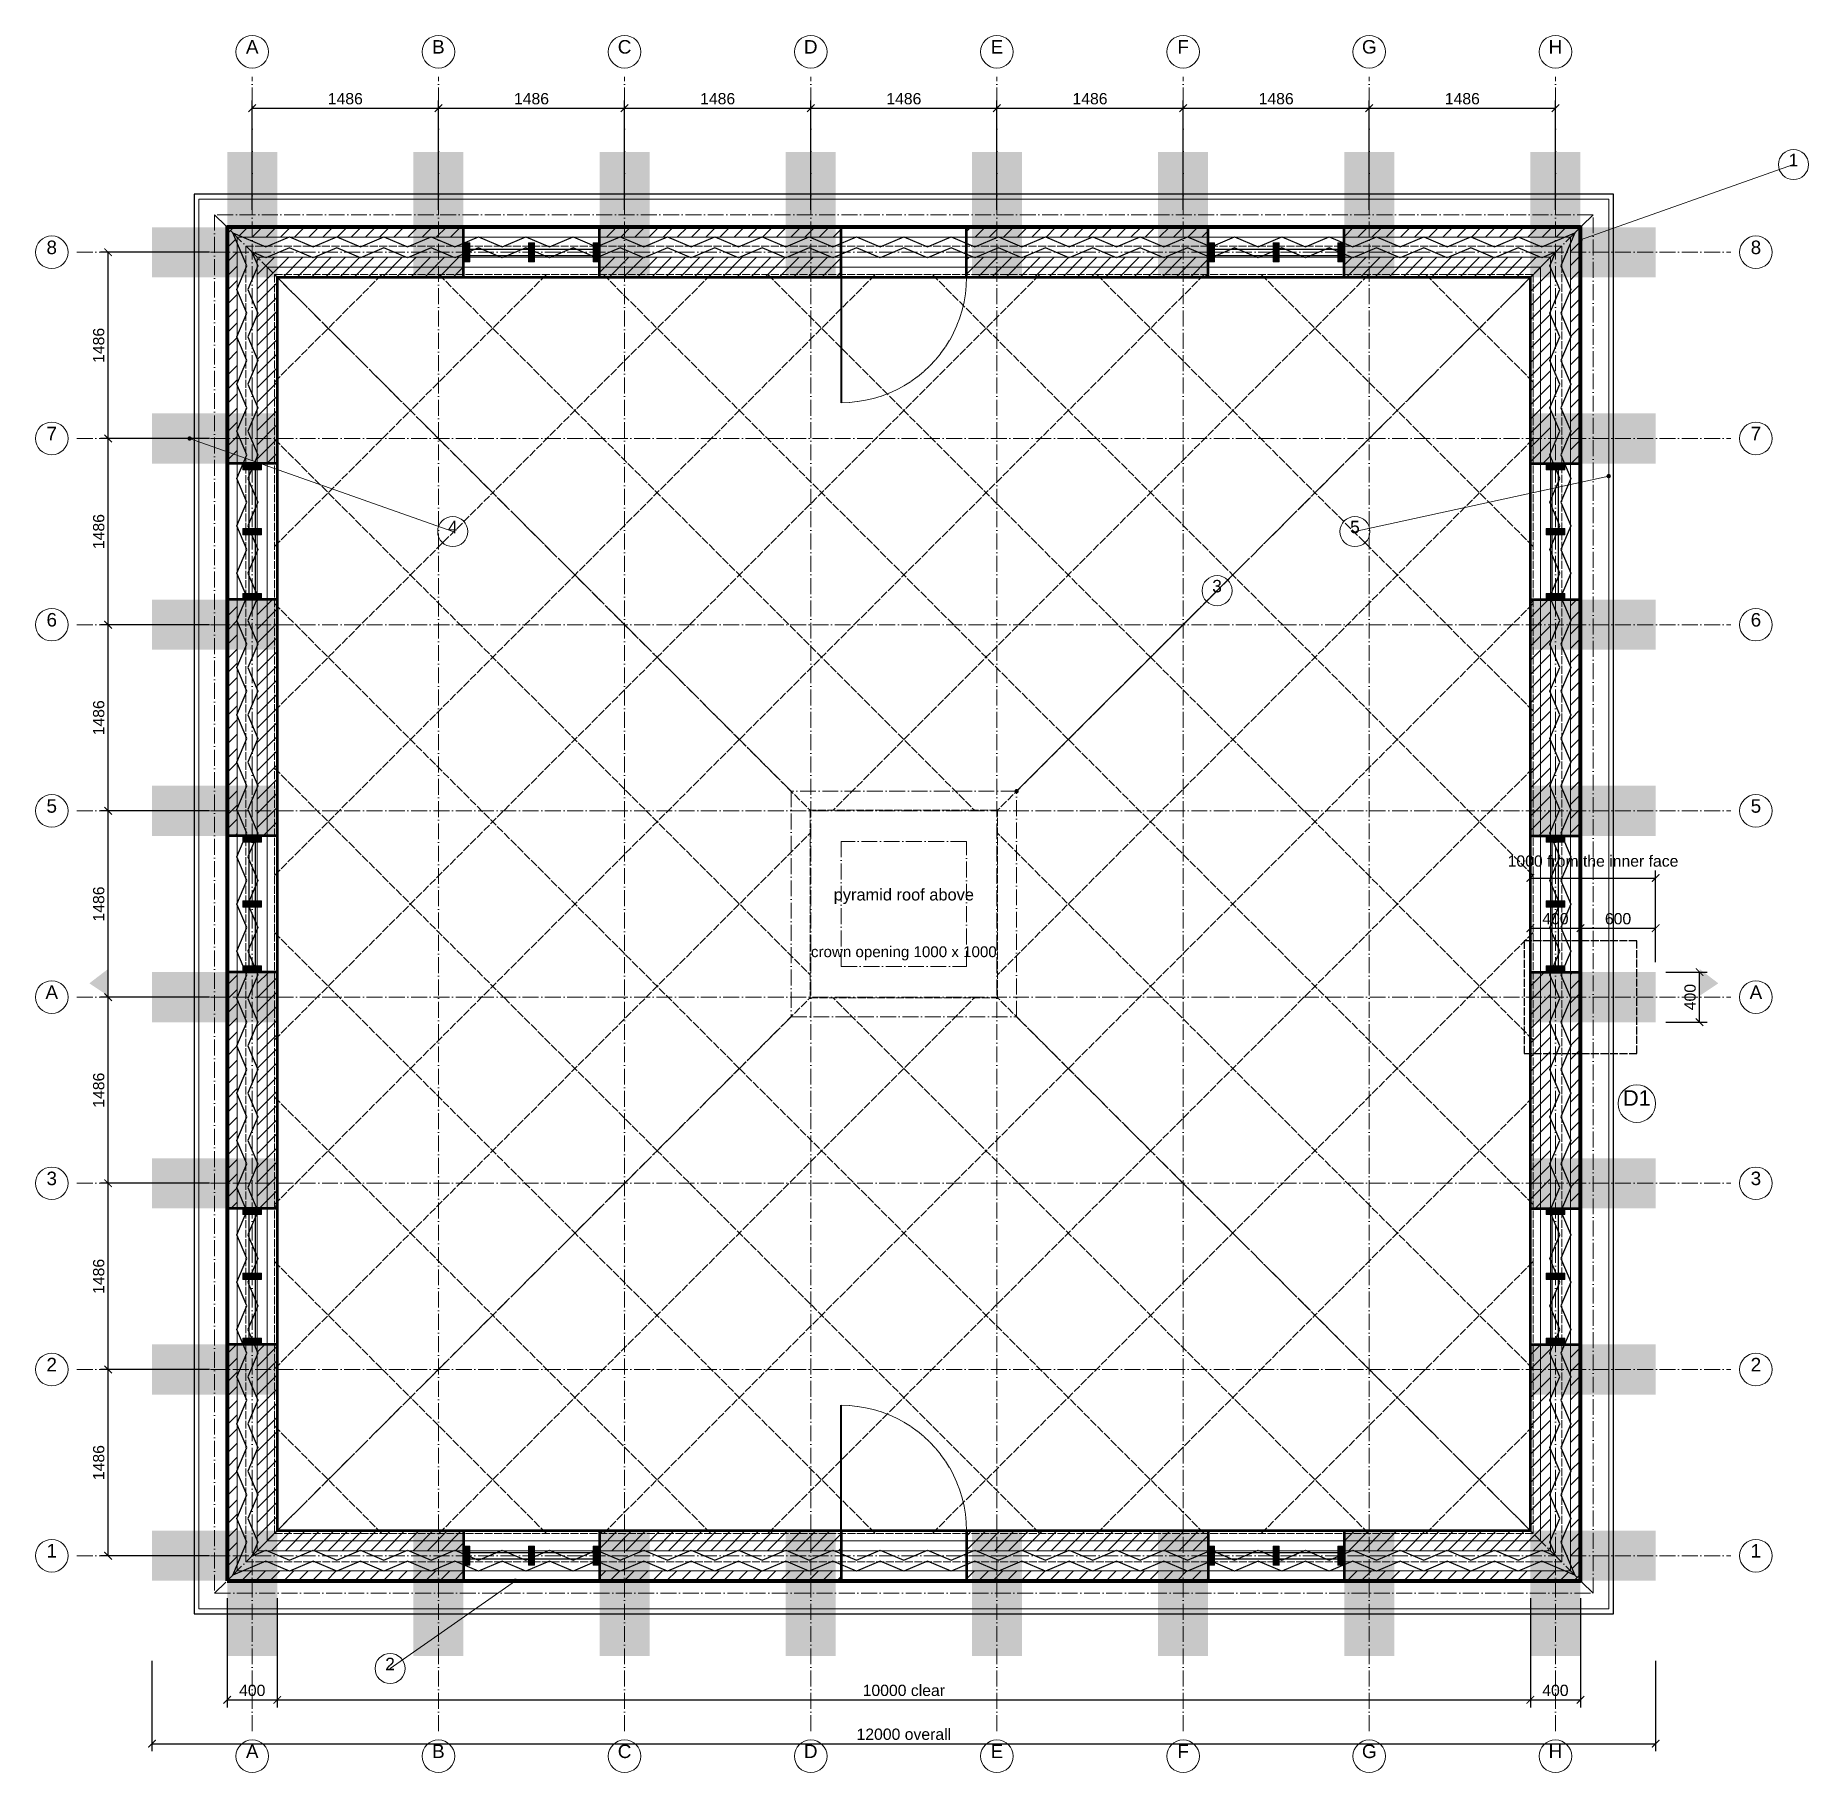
# Model space of a CAD drawing. Header units: millimetres. Extents: x -6930 to 7220, y -6930 to 6930.
import ezdxf
from ezdxf.enums import TextEntityAlignment as Align

# ---------------------------------------------------------------- set-up
doc = ezdxf.new("R2010")
doc.units = ezdxf.units.MM
doc.linetypes.add('DASHDOT', pattern=[3.556, 2.54, -0.508, 0, -0.508])
doc.linetypes.add('DASHED', pattern=[1.524, 1.27, -0.254])
for name, color, linetype, lineweight in [('ANNOTATION', 4, 'CONTINUOUS', 18), ('BACKGROUND', 9, 'CONTINUOUS', 13), ('BUTTRESS-SOLID', 7, 'CONTINUOUS', 25), ('DIMS', 3, 'CONTINUOUS', 18), ('HATCH-PRINTED', 7, 'CONTINUOUS', 9), ('HIDDEN-AXIS', 8, 'DASHED', 18), ('LINES', 7, 'CONTINUOUS', 25), ('OUTLINE-CUT', 7, 'CONTINUOUS', 50), ('OUTLINE-FINE', 7, 'CONTINUOUS', 25), ('PRINTED-BEAD', 7, 'CONTINUOUS', 25), ('TEXT', 7, 'CONTINUOUS', 18)]:
    doc.layers.add(name, color=color, linetype=linetype, lineweight=lineweight)
doc.styles.get("Standard").update_dxf_attribs({"font": 'arial.ttf'})
doc.dimstyles.new('PYR-1-50', dxfattribs={"dimscale": 50, "dimtxt": 1.8, "dimasz": 1.2, "dimexe": 1.2, "dimexo": 0.8, "dimgap": 0.6, "dimtad": 1, "dimdec": 0, "dimtxsty": 'Standard', "dimblk": 'ARCHTICK', "dimcen": 2.5, "dimclrd": 3, "dimclre": 3, "dimclrt": 7, "dimazin": 3, "dimtfac": 1, "dimtmove": 0, "dimatfit": 3})

msp = doc.modelspace()

# ---------------------------------------------------------------- texts
at = {"layer": 'ANNOTATION', "ltscale": 50}
for s, height, p in [('A', 107.6, (-5200, 6753.2)), ('B', 107.6, (-3714.3, 6753.2)), ('C', 107.6, (-2228.6, 6753.2)), ('D', 107.6, (-742.9, 6753.2)), ('E', 107.6, (742.9, 6753.2)), ('F', 107.6, (2228.6, 6753.2)), ('G', 107.6, (3714.3, 6753.2)), ('H', 107.6, (5200, 6753.2)), ('1', 99.4, (7100, 5856.8)), ('8', 107.6, (-6800, 5153.2)), ('8', 107.6, (6800, 5153.2)), ('7', 107.6, (-6800, 3667.5)), ('7', 107.6, (6800, 3667.5)), ('4', 99.4, (-3600, 2928.2)), ('5', 99.4, (3600, 2928.2)), ('3', 99.4, (2500, 2456.8)), ('6', 107.6, (-6800, 2181.8)), ('6', 107.6, (6800, 2181.8)), ('5', 107.6, (-6800, 696.1)), ('5', 107.6, (6800, 696.1)), ('A', 107.6, (-6800, -789.7)), ('A', 107.6, (6800, -789.7)), ('D1', 124.2, (5850, -1646.9)), ('3', 107.6, (-6800, -2275.4)), ('3', 107.6, (6800, -2275.4)), ('2', 107.6, (-6800, -3761.1)), ('2', 107.6, (6800, -3761.1)), ('1', 107.6, (-6800, -5246.8)), ('1', 107.6, (6800, -5246.8)), ('2', 99.4, (-4100, -6143.2)), ('A', 107.6, (-5200, -6846.8)), ('B', 107.6, (-3714.3, -6846.8)), ('C', 107.6, (-2228.6, -6846.8)), ('D', 107.6, (-742.9, -6846.8)), ('E', 107.6, (742.9, -6846.8)), ('F', 107.6, (2228.6, -6846.8)), ('G', 107.6, (3714.3, -6846.8)), ('H', 107.6, (5200, -6846.8))]:
    msp.add_text(s, height=height, dxfattribs=at).set_placement(p, align=Align.BOTTOM_CENTER)
at = {"layer": 'TEXT', "ltscale": 50}
for s, height, p in [('pyramid roof above', 93.6, (0, 0)), ('crown opening 1000 x 1000', 86.4, (0, -450))]:
    msp.add_text(s, height=height, dxfattribs=at).set_placement(p, align=Align.BOTTOM_CENTER)

# ---------------------------------------------------------------- blocks, each defined once
blk = doc.blocks.new('_ARCHTICK')
at = {"color": 0, "linetype": 'BYBLOCK', "const_width": 0.15}
blk.add_lwpolyline([(-0.5, -0.5), (0.5, 0.5)], dxfattribs=at)

# ---------------------------------------------------------------- dimensions: what is measured, and where the dimension line sits
at = {"layer": 'DIMS'}
for base, p1, p2 in [((-5200, 6350), (-5200, 5500), (-3714.3, 5500)), ((-3714.3, 6350), (-3714.3, 5500), (-2228.6, 5500)), ((-2228.6, 6350), (-2228.6, 5500), (-742.9, 5500)), ((-742.9, 6350), (-742.9, 5500), (742.9, 5500)), ((742.9, 6350), (742.9, 5500), (2228.6, 5500)), ((2228.6, 6350), (2228.6, 5500), (3714.3, 5500)), ((3714.3, 6350), (3714.3, 5500), (5200, 5500)), ((5000, -192.9), (5000, -502.9), (5400, -502.9)), ((5400, -192.9), (5400, -502.9), (6000, -502.9)), ((-5400, -6350), (-5400, -5500), (-5000, -5500)), ((5000, -6350), (5000, -5500), (5400, -5500))]:
    msp.add_linear_dim(base=base, p1=p1, p2=p2, dimstyle='PYR-1-50', dxfattribs=at).render()
for base, p1, p2 in [((-6350, 3714.3), (-5500, 3714.3), (-5500, 5200)), ((-6350, 2228.6), (-5500, 2228.6), (-5500, 3714.3)), ((-6350, 742.9), (-5500, 742.9), (-5500, 2228.6)), ((-6350, -742.9), (-5500, -742.9), (-5500, 742.9)), ((6350, -942.9), (6040, -942.9), (6040, -542.9)), ((-6350, -2228.6), (-5500, -2228.6), (-5500, -742.9)), ((-6350, -3714.3), (-5500, -3714.3), (-5500, -2228.6)), ((-6350, -5200), (-5500, -5200), (-5500, -3714.3))]:
    msp.add_linear_dim(base=base, p1=p1, p2=p2, angle=90, dimstyle='PYR-1-50', dxfattribs=at).render()
for base, p1, p2, text in [((5000, 207.1), (5000, -192.9), (6000, -192.9), '<> from the inner face'), ((-5000, -6350), (-5000, -5500), (5000, -5500), '<> clear'), ((-6000, -6700), (-6000, -6000), (6000, -6000), '<> overall')]:
    msp.add_linear_dim(base=base, p1=p1, p2=p2, text=text, dimstyle='PYR-1-50', dxfattribs=at).render()

# ---------------------------------------------------------------- hatches: boundary and pattern name
at = {"layer": 'ANNOTATION', "ltscale": 50}
h = msp.add_hatch(color=7, dxfattribs=at)
h.dxf.hatch_style = 1
edge = h.paths.add_edge_path()
edge.add_arc((5400, 5300), 17.5, 0, 360)
h = msp.add_hatch(color=7, dxfattribs=at)
h.dxf.hatch_style = 1
edge = h.paths.add_edge_path()
edge.add_arc((-5700, 3714.3), 17.5, 0, 360)
h = msp.add_hatch(color=7, dxfattribs=at)
h.dxf.hatch_style = 1
edge = h.paths.add_edge_path()
edge.add_arc((5625, 3414.3), 17.5, 0, 360)
h = msp.add_hatch(color=7, dxfattribs=at)
h.dxf.hatch_style = 1
edge = h.paths.add_edge_path()
edge.add_arc((900, 900), 17.5, 0, 360)
h = msp.add_hatch(color=7, dxfattribs=at)
h.dxf.hatch_style = 1
h.paths.add_polyline_path([(-6350, -732.9), (-6350, -517.9), (-6500, -632.9)])
h = msp.add_hatch(color=7, dxfattribs=at)
h.dxf.hatch_style = 1
h.paths.add_polyline_path([(6350, -732.9), (6350, -517.9), (6500, -632.9)])
h = msp.add_hatch(color=7, dxfattribs=at)
h.dxf.hatch_style = 1
edge = h.paths.add_edge_path()
edge.add_arc((-3100, -5400), 17.5, 0, 360)
at = {"layer": 'BUTTRESS-SOLID', "ltscale": 50}
h = msp.add_hatch(color=7, dxfattribs=at)
h.dxf.hatch_style = 1
h.paths.add_polyline_path([(-5400, 5000), (-5400, 6000), (-5000, 6000), (-5000, 5000)])
h = msp.add_hatch(color=7, dxfattribs=at)
h.dxf.hatch_style = 1
h.paths.add_polyline_path([(-3514.3, 6000), (-3514.3, 5405), (-3514.3, 5405), (-3514.3, 5000), (-3914.3, 5000), (-3914.3, 6000)])
h = msp.add_hatch(color=7, dxfattribs=at)
h.dxf.hatch_style = 1
h.paths.add_polyline_path([(-2028.6, 6000), (-2028.6, 5000), (-2428.6, 5000), (-2428.6, 5405), (-2428.6, 6000)])
h = msp.add_hatch(color=7, dxfattribs=at)
h.dxf.hatch_style = 1
h.paths.add_polyline_path([(-942.9, 5000), (-942.9, 6000), (-542.9, 6000), (-542.9, 5000)])
h = msp.add_hatch(color=7, dxfattribs=at)
h.dxf.hatch_style = 1
h.paths.add_polyline_path([(542.9, 5000), (542.9, 6000), (942.9, 6000), (942.9, 5000)])
h = msp.add_hatch(color=7, dxfattribs=at)
h.dxf.hatch_style = 1
h.paths.add_polyline_path([(2428.6, 5405), (2428.6, 5000), (2028.6, 5000), (2028.6, 6000), (2428.6, 6000)])
h = msp.add_hatch(color=7, dxfattribs=at)
h.dxf.hatch_style = 1
h.paths.add_polyline_path([(3914.3, 5000), (3514.3, 5000), (3514.3, 5405), (3514.3, 6000), (3914.3, 6000)])
h = msp.add_hatch(color=7, dxfattribs=at)
h.dxf.hatch_style = 1
h.paths.add_polyline_path([(5000, 5000), (5000, 6000), (5400, 6000), (5400, 5000)])
h = msp.add_hatch(color=7, dxfattribs=at)
h.dxf.hatch_style = 1
h.paths.add_polyline_path([(-6000, 5000), (-6000, 5400), (-5000, 5400), (-5000, 5000)])
h = msp.add_hatch(color=7, dxfattribs=at)
h.dxf.hatch_style = 1
h.paths.add_polyline_path([(5000, 5000), (5000, 5400), (6000, 5400), (6000, 5000)])
h = msp.add_hatch(color=7, dxfattribs=at)
h.dxf.hatch_style = 1
h.paths.add_polyline_path([(-3514.3, 5125), (-3514.3, 5275), (-3464.3, 5275), (-3464.3, 5125)])
h = msp.add_hatch(color=7, dxfattribs=at)
h.dxf.hatch_style = 1
h.paths.add_polyline_path([(-2996.4, 5125), (-2996.4, 5275), (-2946.4, 5275), (-2946.4, 5125)])
h = msp.add_hatch(color=7, dxfattribs=at)
h.dxf.hatch_style = 1
h.paths.add_polyline_path([(-2478.6, 5125), (-2478.6, 5275), (-2428.6, 5275), (-2428.6, 5125)])
h = msp.add_hatch(color=7, dxfattribs=at)
h.dxf.hatch_style = 1
h.paths.add_polyline_path([(2478.6, 5275), (2478.6, 5125), (2428.6, 5125), (2428.6, 5275)])
h = msp.add_hatch(color=7, dxfattribs=at)
h.dxf.hatch_style = 1
h.paths.add_polyline_path([(2996.4, 5275), (2996.4, 5125), (2946.4, 5125), (2946.4, 5275)])
h = msp.add_hatch(color=7, dxfattribs=at)
h.dxf.hatch_style = 1
h.paths.add_polyline_path([(3514.3, 5275), (3514.3, 5125), (3464.3, 5125), (3464.3, 5275)])
h = msp.add_hatch(color=7, dxfattribs=at)
h.dxf.hatch_style = 1
h.paths.add_polyline_path([(-5405, 3514.3), (-6000, 3514.3), (-6000, 3914.3), (-5000, 3914.3), (-5000, 3514.3)])
h = msp.add_hatch(color=7, dxfattribs=at)
h.dxf.hatch_style = 1
h.paths.add_polyline_path([(5405, 3514.3), (5000, 3514.3), (5000, 3914.3), (6000, 3914.3), (6000, 3514.3)])
h = msp.add_hatch(color=7, dxfattribs=at)
h.dxf.hatch_style = 1
h.paths.add_polyline_path([(-5125, 3464.3), (-5125, 3514.3), (-5275, 3514.3), (-5275, 3464.3)])
h = msp.add_hatch(color=7, dxfattribs=at)
h.dxf.hatch_style = 1
h.paths.add_polyline_path([(5275, 3464.3), (5125, 3464.3), (5125, 3514.3), (5275, 3514.3)])
h = msp.add_hatch(color=7, dxfattribs=at)
h.dxf.hatch_style = 1
h.paths.add_polyline_path([(-5125, 2946.4), (-5125, 2996.4), (-5275, 2996.4), (-5275, 2946.4)])
h = msp.add_hatch(color=7, dxfattribs=at)
h.dxf.hatch_style = 1
h.paths.add_polyline_path([(5275, 2946.4), (5125, 2946.4), (5125, 2996.4), (5275, 2996.4)])
h = msp.add_hatch(color=7, dxfattribs=at)
h.dxf.hatch_style = 1
h.paths.add_polyline_path([(-6000, 2028.6), (-6000, 2428.6), (-5405, 2428.6), (-5000, 2428.6), (-5000, 2028.6)])
h = msp.add_hatch(color=7, dxfattribs=at)
h.dxf.hatch_style = 1
h.paths.add_polyline_path([(-5125, 2428.6), (-5125, 2478.6), (-5275, 2478.6), (-5275, 2428.6)])
h = msp.add_hatch(color=7, dxfattribs=at)
h.dxf.hatch_style = 1
h.paths.add_polyline_path([(6000, 2028.6), (5000, 2028.6), (5000, 2428.6), (5405, 2428.6), (6000, 2428.6)])
h = msp.add_hatch(color=7, dxfattribs=at)
h.dxf.hatch_style = 1
h.paths.add_polyline_path([(5275, 2428.6), (5125, 2428.6), (5125, 2478.6), (5275, 2478.6)])
h = msp.add_hatch(color=7, dxfattribs=at)
h.dxf.hatch_style = 1
h.paths.add_polyline_path([(-5405, 542.9), (-6000, 542.9), (-6000, 942.9), (-5000, 942.9), (-5000, 542.9)])
h = msp.add_hatch(color=7, dxfattribs=at)
h.dxf.hatch_style = 1
h.paths.add_polyline_path([(6000, 542.9), (5405, 542.9), (5000, 542.9), (5000, 942.9), (6000, 942.9)])
h = msp.add_hatch(color=7, dxfattribs=at)
h.dxf.hatch_style = 1
h.paths.add_polyline_path([(-5275, 492.9), (-5275, 542.9), (-5125, 542.9), (-5125, 492.9)])
h = msp.add_hatch(color=7, dxfattribs=at)
h.dxf.hatch_style = 1
h.paths.add_polyline_path([(5125, 492.9), (5125, 542.9), (5275, 542.9), (5275, 492.9)])
h = msp.add_hatch(color=7, dxfattribs=at)
h.dxf.hatch_style = 1
h.paths.add_polyline_path([(-5275, -25), (-5275, 25), (-5125, 25), (-5125, -25)])
h = msp.add_hatch(color=7, dxfattribs=at)
h.dxf.hatch_style = 1
h.paths.add_polyline_path([(5125, -25), (5125, 25), (5275, 25), (5275, -25)])
h = msp.add_hatch(color=7, dxfattribs=at)
h.dxf.hatch_style = 1
h.paths.add_polyline_path([(-6000, -942.9), (-6000, -542.9), (-5405, -542.9), (-5000, -542.9), (-5000, -942.9)])
h = msp.add_hatch(color=7, dxfattribs=at)
h.dxf.hatch_style = 1
h.paths.add_polyline_path([(-5275, -542.9), (-5275, -492.9), (-5125, -492.9), (-5125, -542.9)])
h = msp.add_hatch(color=7, dxfattribs=at)
h.dxf.hatch_style = 1
h.paths.add_polyline_path([(6000, -942.9), (5000, -942.9), (5000, -542.9), (5405, -542.9), (6000, -542.9)])
h = msp.add_hatch(color=7, dxfattribs=at)
h.dxf.hatch_style = 1
h.paths.add_polyline_path([(5125, -542.9), (5125, -492.9), (5275, -492.9), (5275, -542.9)])
h = msp.add_hatch(color=7, dxfattribs=at)
h.dxf.hatch_style = 1
h.paths.add_polyline_path([(-5405, -2428.6), (-6000, -2428.6), (-6000, -2028.6), (-5000, -2028.6), (-5000, -2428.6)])
h = msp.add_hatch(color=7, dxfattribs=at)
h.dxf.hatch_style = 1
h.paths.add_polyline_path([(6000, -2428.6), (5405, -2428.6), (5000, -2428.6), (5000, -2028.6), (6000, -2028.6)])
h = msp.add_hatch(color=7, dxfattribs=at)
h.dxf.hatch_style = 1
h.paths.add_polyline_path([(-5275, -2428.6), (-5125, -2428.6), (-5125, -2478.6), (-5275, -2478.6)])
h = msp.add_hatch(color=7, dxfattribs=at)
h.dxf.hatch_style = 1
h.paths.add_polyline_path([(5125, -2428.6), (5275, -2428.6), (5275, -2478.6), (5125, -2478.6)])
h = msp.add_hatch(color=7, dxfattribs=at)
h.dxf.hatch_style = 1
h.paths.add_polyline_path([(-5275, -2946.4), (-5125, -2946.4), (-5125, -2996.4), (-5275, -2996.4)])
h = msp.add_hatch(color=7, dxfattribs=at)
h.dxf.hatch_style = 1
h.paths.add_polyline_path([(5125, -2946.4), (5275, -2946.4), (5275, -2996.4), (5125, -2996.4)])
h = msp.add_hatch(color=7, dxfattribs=at)
h.dxf.hatch_style = 1
h.paths.add_polyline_path([(-5000, -3514.3), (-5000, -3914.3), (-6000, -3914.3), (-6000, -3514.3), (-5405, -3514.3), (-5405, -3514.3)])
h = msp.add_hatch(color=7, dxfattribs=at)
h.dxf.hatch_style = 1
h.paths.add_polyline_path([(-5275, -3464.3), (-5125, -3464.3), (-5125, -3514.3), (-5275, -3514.3)])
h = msp.add_hatch(color=7, dxfattribs=at)
h.dxf.hatch_style = 1
h.paths.add_polyline_path([(6000, -3514.3), (6000, -3914.3), (5000, -3914.3), (5000, -3514.3), (5405, -3514.3), (5405, -3514.3)])
h = msp.add_hatch(color=7, dxfattribs=at)
h.dxf.hatch_style = 1
h.paths.add_polyline_path([(5125, -3464.3), (5275, -3464.3), (5275, -3514.3), (5125, -3514.3)])
h = msp.add_hatch(color=7, dxfattribs=at)
h.dxf.hatch_style = 1
h.paths.add_polyline_path([(-6000, -5400), (-6000, -5000), (-5000, -5000), (-5000, -5400)])
h = msp.add_hatch(color=7, dxfattribs=at)
h.dxf.hatch_style = 1
h.paths.add_polyline_path([(-5400, -6000), (-5400, -5000), (-5000, -5000), (-5000, -6000)])
h = msp.add_hatch(color=7, dxfattribs=at)
h.dxf.hatch_style = 1
h.paths.add_polyline_path([(-3514.3, -5405), (-3514.3, -6000), (-3914.3, -6000), (-3914.3, -5000), (-3514.3, -5000), (-3514.3, -5405)])
h = msp.add_hatch(color=7, dxfattribs=at)
h.dxf.hatch_style = 1
h.paths.add_polyline_path([(-2028.6, -6000), (-2428.6, -6000), (-2428.6, -5405), (-2428.6, -5000), (-2028.6, -5000)])
h = msp.add_hatch(color=7, dxfattribs=at)
h.dxf.hatch_style = 1
h.paths.add_polyline_path([(-942.9, -6000), (-942.9, -5000), (-542.9, -5000), (-542.9, -6000)])
h = msp.add_hatch(color=7, dxfattribs=at)
h.dxf.hatch_style = 1
h.paths.add_polyline_path([(542.9, -6000), (542.9, -5000), (942.9, -5000), (942.9, -6000)])
h = msp.add_hatch(color=7, dxfattribs=at)
h.dxf.hatch_style = 1
h.paths.add_polyline_path([(2428.6, -5000), (2428.6, -5405), (2428.6, -6000), (2028.6, -6000), (2028.6, -5000)])
h = msp.add_hatch(color=7, dxfattribs=at)
h.dxf.hatch_style = 1
h.paths.add_polyline_path([(3914.3, -5000), (3914.3, -6000), (3514.3, -6000), (3514.3, -5405), (3514.3, -5000)])
h = msp.add_hatch(color=7, dxfattribs=at)
h.dxf.hatch_style = 1
h.paths.add_polyline_path([(5000, -5400), (5000, -5000), (6000, -5000), (6000, -5400)])
h = msp.add_hatch(color=7, dxfattribs=at)
h.dxf.hatch_style = 1
h.paths.add_polyline_path([(5000, -6000), (5000, -5000), (5400, -5000), (5400, -6000)])
h = msp.add_hatch(color=7, dxfattribs=at)
h.dxf.hatch_style = 1
h.paths.add_polyline_path([(-3514.3, -5275), (-3514.3, -5125), (-3464.3, -5125), (-3464.3, -5275)])
h = msp.add_hatch(color=7, dxfattribs=at)
h.dxf.hatch_style = 1
h.paths.add_polyline_path([(-2996.4, -5275), (-2996.4, -5125), (-2946.4, -5125), (-2946.4, -5275)])
h = msp.add_hatch(color=7, dxfattribs=at)
h.dxf.hatch_style = 1
h.paths.add_polyline_path([(-2478.6, -5275), (-2478.6, -5125), (-2428.6, -5125), (-2428.6, -5275)])
h = msp.add_hatch(color=7, dxfattribs=at)
h.dxf.hatch_style = 1
h.paths.add_polyline_path([(2478.6, -5125), (2478.6, -5275), (2428.6, -5275), (2428.6, -5125)])
h = msp.add_hatch(color=7, dxfattribs=at)
h.dxf.hatch_style = 1
h.paths.add_polyline_path([(2996.4, -5125), (2996.4, -5275), (2946.4, -5275), (2946.4, -5125)])
h = msp.add_hatch(color=7, dxfattribs=at)
h.dxf.hatch_style = 1
h.paths.add_polyline_path([(3514.3, -5125), (3514.3, -5275), (3464.3, -5275), (3464.3, -5125)])
at = {"layer": 'HATCH-PRINTED', "ltscale": 50}
h = msp.add_hatch(dxfattribs=at)
h.set_pattern_fill('ANSI31', scale=25.197)
h.paths.add_polyline_path([(-4533.8, 5320), (-4894.7, 5320), (-4902.9, 5323.5), (-4911, 5320), (-5271.9, 5320), (-5355.5, 5355.5), (-5320, 5271.9), (-5320, 4911), (-5323.5, 4902.9), (-5320, 4894.7), (-5320, 4533.8), (-5323.5, 4525.7), (-5320, 4517.6), (-5320, 4156.7), (-5323.5, 4148.6), (-5320, 4140.4), (-5320, 3779.6), (-5323.5, 3771.4), (-5320, 3763.3), (-5320, 3514.3), (-5400, 3514.3), (-5400, 5400), (-3514.3, 5400), (-3514.3, 5320), (-3763.3, 5320), (-3771.4, 5323.5), (-3779.6, 5320), (-4140.4, 5320), (-4148.6, 5323.5), (-4156.7, 5320), (-4517.6, 5320), (-4525.7, 5323.5)])
h = msp.add_hatch(dxfattribs=at)
h.set_pattern_fill('ANSI31', scale=25.197)
h.paths.add_polyline_path([(-1508.6, 5323.5), (-1516.7, 5320), (-1877.6, 5320), (-1885.7, 5323.5), (-1893.8, 5320), (-2254.7, 5320), (-2262.9, 5323.5), (-2271, 5320), (-2428.6, 5320), (-2428.6, 5400), (-500, 5400), (-500, 5320), (-746.2, 5320), (-754.3, 5323.5), (-762.4, 5320), (-1123.3, 5320), (-1131.4, 5323.5), (-1139.6, 5320), (-1500.4, 5320)])
h = msp.add_hatch(dxfattribs=at)
h.set_pattern_fill('ANSI31', scale=25.197)
h.paths.add_polyline_path([(1516.7, 5320), (1508.6, 5323.5), (1500.4, 5320), (1139.6, 5320), (1131.4, 5323.5), (1123.3, 5320), (762.4, 5320), (754.3, 5323.5), (746.2, 5320), (500, 5320), (500, 5400), (2428.6, 5400), (2428.6, 5320), (2271, 5320), (2262.9, 5323.5), (2254.7, 5320), (1893.8, 5320), (1885.7, 5323.5), (1877.6, 5320)])
h = msp.add_hatch(dxfattribs=at)
h.set_pattern_fill('ANSI31', scale=25.197)
h.paths.add_polyline_path([(5320, 4140.4), (5323.5, 4148.6), (5320, 4156.7), (5320, 4517.6), (5323.5, 4525.7), (5320, 4533.8), (5320, 4894.7), (5323.5, 4902.9), (5320, 4911), (5320, 5271.9), (5355.5, 5355.5), (5271.9, 5320), (4911, 5320), (4902.9, 5323.5), (4894.7, 5320), (4533.8, 5320), (4525.7, 5323.5), (4517.6, 5320), (4156.7, 5320), (4148.6, 5323.5), (4140.4, 5320), (3779.6, 5320), (3771.4, 5323.5), (3763.3, 5320), (3514.3, 5320), (3514.3, 5400), (5400, 5400), (5400, 3514.3), (5320, 3514.3), (5320, 3763.3), (5323.5, 3771.4), (5320, 3779.6)])
h = msp.add_hatch(dxfattribs=at)
h.set_pattern_fill('ANSI31', scale=25.197)
h.paths.add_polyline_path([(-5160, 3574.7), (-5156.5, 3582.9), (-5160, 3591), (-5160, 3951.9), (-5156.5, 3960), (-5160, 3968.1), (-5160, 4329), (-5156.5, 4337.1), (-5160, 4345.3), (-5160, 4706.2), (-5156.5, 4714.3), (-5160, 4722.4), (-5160, 5083.3), (-5156.5, 5091.4), (-5160, 5099.6), (-5160, 5160), (-5099.6, 5160), (-5091.4, 5156.5), (-5083.3, 5160), (-4722.4, 5160), (-4714.3, 5156.5), (-4706.2, 5160), (-4345.3, 5160), (-4337.1, 5156.5), (-4329, 5160), (-3968.1, 5160), (-3960, 5156.5), (-3951.9, 5160), (-3591, 5160), (-3582.9, 5156.5), (-3574.7, 5160), (-3514.3, 5160), (-3514.3, 5000), (-5000, 5000), (-5000, 3514.3), (-5160, 3514.3)])
h = msp.add_hatch(dxfattribs=at)
h.set_pattern_fill('ANSI31', scale=25.197)
h.paths.add_polyline_path([(-1689, 5160), (-1328.1, 5160), (-1320, 5156.5), (-1311.9, 5160), (-951, 5160), (-942.9, 5156.5), (-934.7, 5160), (-573.8, 5160), (-565.7, 5156.5), (-557.6, 5160), (-500, 5160), (-500, 5000), (-2428.6, 5000), (-2428.6, 5160), (-2082.4, 5160), (-2074.3, 5156.5), (-2066.2, 5160), (-1705.3, 5160), (-1697.1, 5156.5)])
h = msp.add_hatch(dxfattribs=at)
h.set_pattern_fill('ANSI31', scale=25.197)
h.paths.add_polyline_path([(942.9, 5156.5), (951, 5160), (1311.9, 5160), (1320, 5156.5), (1328.1, 5160), (1689, 5160), (1697.1, 5156.5), (1705.3, 5160), (2066.2, 5160), (2074.3, 5156.5), (2082.4, 5160), (2428.6, 5160), (2428.6, 5000), (500, 5000), (500, 5160), (557.6, 5160), (565.7, 5156.5), (573.8, 5160), (934.7, 5160)])
h = msp.add_hatch(dxfattribs=at)
h.set_pattern_fill('ANSI31', scale=25.197)
h.paths.add_polyline_path([(5160, 3591), (5156.5, 3582.9), (5160, 3574.7), (5160, 3514.3), (5000, 3514.3), (5000, 5000), (3514.3, 5000), (3514.3, 5160), (3574.7, 5160), (3582.9, 5156.5), (3591, 5160), (3951.9, 5160), (3960, 5156.5), (3968.1, 5160), (4329, 5160), (4337.1, 5156.5), (4345.3, 5160), (4706.2, 5160), (4714.3, 5156.5), (4722.4, 5160), (5083.3, 5160), (5091.4, 5156.5), (5099.6, 5160), (5160, 5160), (5160, 5099.6), (5156.5, 5091.4), (5160, 5083.3), (5160, 4722.4), (5156.5, 4714.3), (5160, 4706.2), (5160, 4345.3), (5156.5, 4337.1), (5160, 4329), (5160, 3968.1), (5156.5, 3960), (5160, 3951.9)])
h = msp.add_hatch(dxfattribs=at)
h.set_pattern_fill('ANSI31', scale=25.197)
h.paths.add_polyline_path([(-5320, 2271), (-5323.5, 2262.9), (-5320, 2254.7), (-5320, 1893.8), (-5323.5, 1885.7), (-5320, 1877.6), (-5320, 1516.7), (-5323.5, 1508.6), (-5320, 1500.4), (-5320, 1139.6), (-5323.5, 1131.4), (-5320, 1123.3), (-5320, 762.4), (-5323.5, 754.3), (-5320, 746.2), (-5320, 542.9), (-5400, 542.9), (-5400, 2428.6), (-5320, 2428.6)])
h = msp.add_hatch(dxfattribs=at)
h.set_pattern_fill('ANSI31', scale=25.197)
h.paths.add_polyline_path([(-5156.5, 565.7), (-5160, 573.8), (-5160, 934.7), (-5156.5, 942.9), (-5160, 951), (-5160, 1311.9), (-5156.5, 1320), (-5160, 1328.1), (-5160, 1689), (-5156.5, 1697.1), (-5160, 1705.3), (-5160, 2066.2), (-5156.5, 2074.3), (-5160, 2082.4), (-5160, 2428.6), (-5000, 2428.6), (-5000, 542.9), (-5160, 542.9), (-5160, 557.6)])
h = msp.add_hatch(dxfattribs=at)
h.set_pattern_fill('ANSI31', scale=25.197)
h.paths.add_polyline_path([(5160, 1705.3), (5156.5, 1697.1), (5160, 1689), (5160, 1328.1), (5156.5, 1320), (5160, 1311.9), (5160, 951), (5156.5, 942.9), (5160, 934.7), (5160, 573.8), (5156.5, 565.7), (5160, 557.6), (5160, 542.9), (5000, 542.9), (5000, 2428.6), (5160, 2428.6), (5160, 2082.4), (5156.5, 2074.3), (5160, 2066.2)])
h = msp.add_hatch(dxfattribs=at)
h.set_pattern_fill('ANSI31', scale=25.197)
h.paths.add_polyline_path([(5323.5, 1131.4), (5320, 1139.6), (5320, 1500.4), (5323.5, 1508.6), (5320, 1516.7), (5320, 1877.6), (5323.5, 1885.7), (5320, 1893.8), (5320, 2254.7), (5323.5, 2262.9), (5320, 2271), (5320, 2428.6), (5400, 2428.6), (5400, 542.9), (5320, 542.9), (5320, 746.2), (5323.5, 754.3), (5320, 762.4), (5320, 1123.3)])
h = msp.add_hatch(dxfattribs=at)
h.set_pattern_fill('ANSI31', scale=25.197)
h.paths.add_polyline_path([(-5323.5, -754.3), (-5320, -762.4), (-5320, -1123.3), (-5323.5, -1131.4), (-5320, -1139.6), (-5320, -1500.4), (-5323.5, -1508.6), (-5320, -1516.7), (-5320, -1877.6), (-5323.5, -1885.7), (-5320, -1893.8), (-5320, -2254.7), (-5323.5, -2262.9), (-5320, -2271), (-5320, -2428.6), (-5400, -2428.6), (-5400, -542.9), (-5320, -542.9), (-5320, -746.2)])
h = msp.add_hatch(dxfattribs=at)
h.set_pattern_fill('ANSI31', scale=25.197)
h.paths.add_polyline_path([(-5160, -2066.2), (-5160, -1705.3), (-5156.5, -1697.1), (-5160, -1689), (-5160, -1328.1), (-5156.5, -1320), (-5160, -1311.9), (-5160, -951), (-5156.5, -942.9), (-5160, -934.7), (-5160, -573.8), (-5156.5, -565.7), (-5160, -557.6), (-5160, -542.9), (-5000, -542.9), (-5000, -2428.6), (-5160, -2428.6), (-5160, -2082.4), (-5156.5, -2074.3)])
h = msp.add_hatch(dxfattribs=at)
h.set_pattern_fill('ANSI31', scale=25.197)
h.paths.add_polyline_path([(5156.5, -942.9), (5160, -951), (5160, -1311.9), (5156.5, -1320), (5160, -1328.1), (5160, -1689), (5156.5, -1697.1), (5160, -1705.3), (5160, -2066.2), (5156.5, -2074.3), (5160, -2082.4), (5160, -2428.6), (5000, -2428.6), (5000, -542.9), (5160, -542.9), (5160, -557.6), (5156.5, -565.7), (5160, -573.8), (5160, -934.7)])
h = msp.add_hatch(dxfattribs=at)
h.set_pattern_fill('ANSI31', scale=25.197)
h.paths.add_polyline_path([(5320, -1877.6), (5320, -1516.7), (5323.5, -1508.6), (5320, -1500.4), (5320, -1139.6), (5323.5, -1131.4), (5320, -1123.3), (5320, -762.4), (5323.5, -754.3), (5320, -746.2), (5320, -542.9), (5400, -542.9), (5400, -2428.6), (5320, -2428.6), (5320, -2271), (5323.5, -2262.9), (5320, -2254.7), (5320, -1893.8), (5323.5, -1885.7)])
h = msp.add_hatch(dxfattribs=at)
h.set_pattern_fill('ANSI31', scale=25.197)
h.paths.add_polyline_path([(-5320, -3779.6), (-5320, -4140.4), (-5323.5, -4148.6), (-5320, -4156.7), (-5320, -4517.6), (-5323.5, -4525.7), (-5320, -4533.8), (-5320, -4894.7), (-5323.5, -4902.9), (-5320, -4911), (-5320, -5271.9), (-5355.5, -5355.5), (-5271.9, -5320), (-4911, -5320), (-4902.9, -5323.5), (-4894.7, -5320), (-4533.8, -5320), (-4525.7, -5323.5), (-4517.6, -5320), (-4156.7, -5320), (-4148.6, -5323.5), (-4140.4, -5320), (-3779.6, -5320), (-3771.4, -5323.5), (-3763.3, -5320), (-3514.3, -5320), (-3514.3, -5400), (-5400, -5400), (-5400, -3514.3), (-5320, -3514.3), (-5320, -3763.3), (-5323.5, -3771.4)])
h = msp.add_hatch(dxfattribs=at)
h.set_pattern_fill('ANSI31', scale=25.197)
h.paths.add_polyline_path([(-3960, -5156.5), (-3968.1, -5160), (-4329, -5160), (-4337.1, -5156.5), (-4345.3, -5160), (-4706.2, -5160), (-4714.3, -5156.5), (-4722.4, -5160), (-5083.3, -5160), (-5091.4, -5156.5), (-5099.6, -5160), (-5160, -5160), (-5160, -5099.6), (-5156.5, -5091.4), (-5160, -5083.3), (-5160, -4722.4), (-5156.5, -4714.3), (-5160, -4706.2), (-5160, -4345.3), (-5156.5, -4337.1), (-5160, -4329), (-5160, -3968.1), (-5156.5, -3960), (-5160, -3951.9), (-5160, -3591), (-5156.5, -3582.9), (-5160, -3574.7), (-5160, -3514.3), (-5000, -3514.3), (-5000, -5000), (-3514.3, -5000), (-3514.3, -5160), (-3574.7, -5160), (-3582.9, -5156.5), (-3591, -5160), (-3951.9, -5160)])
h = msp.add_hatch(dxfattribs=at)
h.set_pattern_fill('ANSI31', scale=25.197)
h.paths.add_polyline_path([(4517.6, -5320), (4525.7, -5323.5), (4533.8, -5320), (4894.7, -5320), (4902.9, -5323.5), (4911, -5320), (5271.9, -5320), (5355.5, -5355.5), (5320, -5271.9), (5320, -4911), (5323.5, -4902.9), (5320, -4894.7), (5320, -4533.8), (5323.5, -4525.7), (5320, -4517.6), (5320, -4156.7), (5323.5, -4148.6), (5320, -4140.4), (5320, -3779.6), (5323.5, -3771.4), (5320, -3763.3), (5320, -3514.3), (5400, -3514.3), (5400, -5400), (3514.3, -5400), (3514.3, -5320), (3763.3, -5320), (3771.4, -5323.5), (3779.6, -5320), (4140.4, -5320), (4148.6, -5323.5), (4156.7, -5320)])
h = msp.add_hatch(dxfattribs=at)
h.set_pattern_fill('ANSI31', scale=25.197)
h.paths.add_polyline_path([(5160, -3968.1), (5160, -4329), (5156.5, -4337.1), (5160, -4345.3), (5160, -4706.2), (5156.5, -4714.3), (5160, -4722.4), (5160, -5083.3), (5156.5, -5091.4), (5160, -5099.6), (5160, -5160), (5099.6, -5160), (5091.4, -5156.5), (5083.3, -5160), (4722.4, -5160), (4714.3, -5156.5), (4706.2, -5160), (4345.3, -5160), (4337.1, -5156.5), (4329, -5160), (3968.1, -5160), (3960, -5156.5), (3951.9, -5160), (3591, -5160), (3582.9, -5156.5), (3574.7, -5160), (3514.3, -5160), (3514.3, -5000), (5000, -5000), (5000, -3514.3), (5160, -3514.3), (5160, -3574.7), (5156.5, -3582.9), (5160, -3591), (5160, -3951.9), (5156.5, -3960)])
h = msp.add_hatch(dxfattribs=at)
h.set_pattern_fill('ANSI31', scale=25.197)
h.paths.add_polyline_path([(-1697.1, -5156.5), (-1705.3, -5160), (-2066.2, -5160), (-2074.3, -5156.5), (-2082.4, -5160), (-2428.6, -5160), (-2428.6, -5000), (-500, -5000), (-500, -5160), (-557.6, -5160), (-565.7, -5156.5), (-573.8, -5160), (-934.7, -5160), (-942.9, -5156.5), (-951, -5160), (-1311.9, -5160), (-1320, -5156.5), (-1328.1, -5160), (-1689, -5160)])
h = msp.add_hatch(dxfattribs=at)
h.set_pattern_fill('ANSI31', scale=25.197)
h.paths.add_polyline_path([(951, -5160), (942.9, -5156.5), (934.7, -5160), (573.8, -5160), (565.7, -5156.5), (557.6, -5160), (500, -5160), (500, -5000), (2428.6, -5000), (2428.6, -5160), (2082.4, -5160), (2074.3, -5156.5), (2066.2, -5160), (1705.3, -5160), (1697.1, -5156.5), (1689, -5160), (1328.1, -5160), (1320, -5156.5), (1311.9, -5160)])
h = msp.add_hatch(dxfattribs=at)
h.set_pattern_fill('ANSI31', scale=25.197)
h.paths.add_polyline_path([(-1500.4, -5320), (-1139.6, -5320), (-1131.4, -5323.5), (-1123.3, -5320), (-762.4, -5320), (-754.3, -5323.5), (-746.2, -5320), (-500, -5320), (-500, -5400), (-2428.6, -5400), (-2428.6, -5320), (-2271, -5320), (-2262.9, -5323.5), (-2254.7, -5320), (-1893.8, -5320), (-1885.7, -5323.5), (-1877.6, -5320), (-1516.7, -5320), (-1508.6, -5323.5)])
h = msp.add_hatch(dxfattribs=at)
h.set_pattern_fill('ANSI31', scale=25.197)
h.paths.add_polyline_path([(1508.6, -5323.5), (1516.7, -5320), (1877.6, -5320), (1885.7, -5323.5), (1893.8, -5320), (2254.7, -5320), (2262.9, -5323.5), (2271, -5320), (2428.6, -5320), (2428.6, -5400), (500, -5400), (500, -5320), (746.2, -5320), (754.3, -5323.5), (762.4, -5320), (1123.3, -5320), (1131.4, -5323.5), (1139.6, -5320), (1500.4, -5320)])

# ---------------------------------------------------------------- linework, layer by layer
at = {"layer": 'ANNOTATION', "lineweight": 20, "ltscale": 50}
for points in [[(7100, 5900), (5400, 5300)], [(-3600, 2971.4), (-5700, 3714.3)], [(3600, 2971.4), (5625, 3414.3)], [(2500, 2500), (900, 900)], [(-4100, -6100), (-3100, -5400)]]:
    msp.add_lwpolyline(points, dxfattribs=at)
at = {"layer": 'ANNOTATION', "lineweight": 18, "ltscale": 50}
for centre, radius in [((-5200, 6800), 130), ((-3714.3, 6800), 130), ((-2228.6, 6800), 130), ((-742.9, 6800), 130), ((742.9, 6800), 130), ((2228.6, 6800), 130), ((3714.3, 6800), 130), ((5200, 6800), 130), ((7100, 5900), 120), ((-6800, 5200), 130), ((6800, 5200), 130), ((-6800, 3714.3), 130), ((6800, 3714.3), 130), ((-3600, 2971.4), 120), ((3600, 2971.4), 120), ((2500, 2500), 120), ((-6800, 2228.6), 130), ((6800, 2228.6), 130), ((-6800, 742.9), 130), ((6800, 742.9), 130), ((-6800, -742.9), 130), ((6800, -742.9), 130), ((5850, -1592.9), 150), ((-6800, -2228.6), 130), ((6800, -2228.6), 130), ((-6800, -3714.3), 130), ((6800, -3714.3), 130), ((-6800, -5200), 130), ((6800, -5200), 130), ((-4100, -6100), 120), ((-5200, -6800), 130), ((-3714.3, -6800), 130), ((-2228.6, -6800), 130), ((-742.9, -6800), 130), ((742.9, -6800), 130), ((2228.6, -6800), 130), ((3714.3, -6800), 130), ((5200, -6800), 130)]:
    msp.add_circle(centre, radius, dxfattribs=at)
at = {"layer": 'BACKGROUND', "lineweight": 25, "ltscale": 50}
msp.add_lwpolyline([(-5662.5, -5662.5), (5662.5, -5662.5), (5662.5, 5662.5), (-5662.5, 5662.5), (-5662.5, -5662.5)], dxfattribs=at)
at = {"layer": 'HIDDEN-AXIS', "linetype": 'DASHDOT', "lineweight": 13, "ltscale": 50}
for points in [[(-5200, -6600), (-5200, 6600)], [(-3714.3, -6600), (-3714.3, 6600)], [(-2228.6, -6600), (-2228.6, 6600)], [(-742.9, -6600), (-742.9, 6600)], [(742.9, -6600), (742.9, 6600)], [(2228.6, -6600), (2228.6, 6600)], [(3714.3, -6600), (3714.3, 6600)], [(5200, -6600), (5200, 6600)], [(-6600, 5200), (6600, 5200)], [(-6600, 3714.3), (6600, 3714.3)], [(-6600, 2228.6), (6600, 2228.6)], [(-6600, 742.9), (6600, 742.9)], [(-6600, -742.9), (6600, -742.9)], [(-6600, -2228.6), (6600, -2228.6)], [(-6600, -3714.3), (6600, -3714.3)], [(-6600, -5200), (6600, -5200)]]:
    msp.add_lwpolyline(points, dxfattribs=at)
at = {"layer": 'HIDDEN-AXIS', "linetype": 'DASHDOT', "lineweight": 20, "ltscale": 50}
for points in [[(-5500, -5500), (5500, -5500), (5500, 5500), (-5500, 5500), (-5500, -5500)], [(-5500, 5500), (-900, 900)], [(5500, 5500), (900, 900)], [(-900, -900), (900, -900), (900, 900), (-900, 900), (-900, -900)], [(-500, -500), (500, -500), (500, 500), (-500, 500), (-500, -500)], [(-5500, -5500), (-900, -900)], [(5500, -5500), (900, -900)]]:
    msp.add_lwpolyline(points, dxfattribs=at)
at = {"layer": 'HIDDEN-AXIS', "linetype": 'DASHED', "lineweight": 20, "ltscale": 50}
for points in [[(-5250, -5250), (5250, -5250), (5250, 5250), (-5250, 5250), (-5250, -5250)], [(-5022.5, 5022.5), (-748.5, 748.5)], [(-5022.5, -5022.5), (5022.5, -5022.5), (5022.5, 5022.5), (-5022.5, 5022.5), (-5022.5, -5022.5)], [(-4165, 5022.5), (-4593.8, 4593.8)], [(-2852.5, 5022.5), (-3937.5, 3937.5)], [(-3710, 5022.5), (564, 748.5)], [(-1540, 5022.5), (-3281.2, 3281.2)], [(-227.5, 5022.5), (-2625, 2625)], [(-2397.5, 5022.5), (1312.5, 1312.5)], [(1085, 5022.5), (-1968.8, 1968.8)], [(2397.5, 5022.5), (-1312.5, 1312.5)], [(-1085, 5022.5), (1968.8, 1968.8)], [(3710, 5022.5), (-564, 748.5)], [(227.5, 5022.5), (2625, 2625)], [(5022.5, 5022.5), (748.5, 748.5)], [(1540, 5022.5), (3281.2, 3281.2)], [(2852.5, 5022.5), (3937.5, 3937.5)], [(4165, 5022.5), (4593.8, 4593.8)], [(-5022.5, 4165), (-4593.8, 4593.8)], [(5022.5, 4165), (4593.8, 4593.8)], [(-5022.5, 2852.5), (-3937.5, 3937.5)], [(5022.5, 2852.5), (3937.5, 3937.5)], [(-5022.5, 3710), (-748.5, -564)], [(5022.5, 3710), (748.5, -564)], [(-5022.5, 1540), (-3281.2, 3281.2)], [(5022.5, 1540), (3281.2, 3281.2)], [(-5022.5, 227.5), (-2625, 2625)], [(5022.5, 227.5), (2625, 2625)], [(-5022.5, 2397.5), (-1312.5, -1312.5)], [(5022.5, 2397.5), (1312.5, -1312.5)], [(-5022.5, -1085), (-1968.8, 1968.8)], [(5022.5, -1085), (1968.8, 1968.8)], [(-5022.5, -2397.5), (-1312.5, 1312.5)], [(5022.5, -2397.5), (1312.5, 1312.5)], [(-5022.5, 1085), (-1968.8, -1968.8)], [(5022.5, 1085), (1968.8, -1968.8)], [(-748.5, -748.5), (748.5, -748.5), (748.5, 748.5), (-748.5, 748.5), (-748.5, -748.5)], [(-5022.5, -3710), (-748.5, 564)], [(5022.5, -3710), (748.5, 564)], [(-5022.5, -227.5), (-2625, -2625)], [(5022.5, -227.5), (2625, -2625)], [(-5022.5, -5022.5), (-748.5, -748.5)], [(-3710, -5022.5), (564, -748.5)], [(3710, -5022.5), (-564, -748.5)], [(5022.5, -5022.5), (748.5, -748.5)], [(-2397.5, -5022.5), (1312.5, -1312.5)], [(2397.5, -5022.5), (-1312.5, -1312.5)], [(-5022.5, -1540), (-3281.2, -3281.2)], [(5022.5, -1540), (3281.2, -3281.2)], [(1085, -5022.5), (-1968.8, -1968.8)], [(-1085, -5022.5), (1968.8, -1968.8)], [(-227.5, -5022.5), (-2625, -2625)], [(227.5, -5022.5), (2625, -2625)], [(-5022.5, -2852.5), (-3937.5, -3937.5)], [(5022.5, -2852.5), (3937.5, -3937.5)], [(-1540, -5022.5), (-3281.2, -3281.2)], [(1540, -5022.5), (3281.2, -3281.2)], [(-2852.5, -5022.5), (-3937.5, -3937.5)], [(2852.5, -5022.5), (3937.5, -3937.5)], [(-5022.5, -4165), (-4593.8, -4593.8)], [(5022.5, -4165), (4593.8, -4593.8)], [(-4165, -5022.5), (-4593.8, -4593.8)], [(4165, -5022.5), (4593.8, -4593.8)]]:
    msp.add_lwpolyline(points, dxfattribs=at)
at = {"layer": 'HIDDEN-AXIS', "linetype": 'DASHED', "lineweight": 15, "ltscale": 50}
for points in [[(-500, 4000), (-434.6, 4002.1), (-369.5, 4008.6), (-304.9, 4019.2), (-241.2, 4034.1), (-178.6, 4053.1), (-117.3, 4076.1), (-57.7, 4103.1), (0, 4134), (55.6, 4168.5), (108.8, 4206.6), (159.3, 4248.2), (207.1, 4292.9), (251.8, 4340.7), (293.4, 4391.2), (331.5, 4444.4), (366, 4500), (396.9, 4557.7), (423.9, 4617.3), (446.9, 4678.6), (465.9, 4741.2), (480.8, 4804.9), (491.4, 4869.5), (497.9, 4934.6), (500, 5000)], [(-500, -4000), (-434.6, -4002.1), (-369.5, -4008.6), (-304.9, -4019.2), (-241.2, -4034.1), (-178.6, -4053.1), (-117.3, -4076.1), (-57.7, -4103.1), (0, -4134), (55.6, -4168.5), (108.8, -4206.6), (159.3, -4248.2), (207.1, -4292.9), (251.8, -4340.7), (293.4, -4391.2), (331.5, -4444.4), (366, -4500), (396.9, -4557.7), (423.9, -4617.3), (446.9, -4678.6), (465.9, -4741.2), (480.8, -4804.9), (491.4, -4869.5), (497.9, -4934.6), (500, -5000)]]:
    msp.add_lwpolyline(points, dxfattribs=at)
at = {"layer": 'HIDDEN-AXIS', "linetype": 'DASHED', "lineweight": 25, "ltscale": 50}
msp.add_lwpolyline([(4950, -1192.9), (5850, -1192.9), (5850, -292.9), (4950, -292.9), (4950, -1192.9)], dxfattribs=at)
at = {"layer": 'HIDDEN-AXIS', "linetype": 'DASHDOT', "lineweight": 50, "ltscale": 50}
for points in [[(-6350, -742.9), (-6350, -742.9)], [(6350, -742.9), (6350, -742.9)]]:
    msp.add_lwpolyline(points, dxfattribs=at)
at = {"layer": 'LINES', "lineweight": 9, "ltscale": 50}
msp.add_lwpolyline([(-5625, -5625), (5625, -5625), (5625, 5625), (-5625, 5625), (-5625, -5625)], dxfattribs=at)
at = {"layer": 'LINES', "lineweight": 50, "ltscale": 50}
for points in [[(-3514.3, 5000), (-3514.3, 5400)], [(-2428.6, 5000), (-2428.6, 5400)], [(-500, 5000), (-500, 5400)], [(500, 5000), (500, 5400)], [(2428.6, 5000), (2428.6, 5400)], [(3514.3, 5000), (3514.3, 5400)], [(-5000, 3514.3), (-5400, 3514.3)], [(5000, 3514.3), (5400, 3514.3)], [(-5000, 2428.6), (-5400, 2428.6)], [(5000, 2428.6), (5400, 2428.6)], [(-5000, 542.9), (-5400, 542.9)], [(5000, 542.9), (5400, 542.9)], [(-5000, -542.9), (-5400, -542.9)], [(5000, -542.9), (5400, -542.9)], [(-5000, -2428.6), (-5400, -2428.6)], [(5000, -2428.6), (5400, -2428.6)], [(-5000, -3514.3), (-5400, -3514.3)], [(5000, -3514.3), (5400, -3514.3)], [(-3514.3, -5000), (-3514.3, -5400)], [(-2428.6, -5000), (-2428.6, -5400)], [(-500, -5000), (-500, -5400)], [(500, -5000), (500, -5400)], [(2428.6, -5000), (2428.6, -5400)], [(3514.3, -5000), (3514.3, -5400)]]:
    msp.add_lwpolyline(points, dxfattribs=at)
at = {"layer": 'LINES', "lineweight": 25, "ltscale": 50}
for points in [[(-3514.3, 5225), (-2428.6, 5225)], [(-3514.3, 5175), (-2428.6, 5175)], [(2428.6, 5225), (3514.3, 5225)], [(2428.6, 5175), (3514.3, 5175)], [(-5225, 2428.6), (-5225, 3514.3)], [(-5175, 2428.6), (-5175, 3514.3)], [(5175, 2428.6), (5175, 3514.3)], [(5225, 2428.6), (5225, 3514.3)], [(-5225, -542.9), (-5225, 542.9)], [(-5175, -542.9), (-5175, 542.9)], [(5175, -542.9), (5175, 542.9)], [(5225, -542.9), (5225, 542.9)], [(-5225, -3514.3), (-5225, -2428.6)], [(-5175, -3514.3), (-5175, -2428.6)], [(5175, -3514.3), (5175, -2428.6)], [(5225, -3514.3), (5225, -2428.6)], [(-3514.3, -5175), (-2428.6, -5175)], [(-3514.3, -5225), (-2428.6, -5225)], [(2428.6, -5175), (3514.3, -5175)], [(2428.6, -5225), (3514.3, -5225)]]:
    msp.add_lwpolyline(points, dxfattribs=at)
at = {"layer": 'LINES', "lineweight": 35, "ltscale": 50}
for points in [[(-500, 5000), (-500, 4000)], [(-500, -5000), (-500, -4000)]]:
    msp.add_lwpolyline(points, dxfattribs=at)
at = {"layer": 'OUTLINE-CUT', "lineweight": 100, "ltscale": 50}
msp.add_lwpolyline([(-5400, -5400), (5400, -5400), (5400, 5400), (-5400, 5400)], close=True, dxfattribs=at)
at = {"layer": 'OUTLINE-CUT', "lineweight": 50, "ltscale": 50}
msp.add_lwpolyline([(-5000, -5000), (5000, -5000), (5000, 5000), (-5000, 5000)], close=True, dxfattribs=at)
at = {"layer": 'OUTLINE-FINE', "lineweight": 15, "ltscale": 50}
for points in [[(-5320, -5320), (5320, -5320), (5320, 5320), (-5320, 5320)], [(-5160, -5160), (5160, -5160), (5160, 5160), (-5160, 5160)]]:
    msp.add_lwpolyline(points, close=True, dxfattribs=at)
at = {"layer": 'OUTLINE-FINE', "lineweight": 20, "ltscale": 50}
for points in [[(-3514.3, 5125), (-3464.3, 5125), (-3464.3, 5275), (-3514.3, 5275)], [(-2996.4, 5125), (-2946.4, 5125), (-2946.4, 5275), (-2996.4, 5275)], [(-2478.6, 5125), (-2428.6, 5125), (-2428.6, 5275), (-2478.6, 5275)], [(2428.6, 5125), (2478.6, 5125), (2478.6, 5275), (2428.6, 5275)], [(2946.4, 5125), (2996.4, 5125), (2996.4, 5275), (2946.4, 5275)], [(3464.3, 5125), (3514.3, 5125), (3514.3, 5275), (3464.3, 5275)], [(-5125, 3464.3), (-5125, 3514.3), (-5275, 3514.3), (-5275, 3464.3)], [(5125, 3464.3), (5125, 3514.3), (5275, 3514.3), (5275, 3464.3)], [(-5125, 2946.4), (-5125, 2996.4), (-5275, 2996.4), (-5275, 2946.4)], [(5125, 2946.4), (5125, 2996.4), (5275, 2996.4), (5275, 2946.4)], [(-5125, 2428.6), (-5125, 2478.6), (-5275, 2478.6), (-5275, 2428.6)], [(5125, 2428.6), (5125, 2478.6), (5275, 2478.6), (5275, 2428.6)], [(-5125, 492.9), (-5125, 542.9), (-5275, 542.9), (-5275, 492.9)], [(5125, 492.9), (5125, 542.9), (5275, 542.9), (5275, 492.9)], [(-5125, -25), (-5125, 25), (-5275, 25), (-5275, -25)], [(5125, -25), (5125, 25), (5275, 25), (5275, -25)], [(-5125, -542.9), (-5125, -492.9), (-5275, -492.9), (-5275, -542.9)], [(5125, -542.9), (5125, -492.9), (5275, -492.9), (5275, -542.9)], [(-5125, -2478.6), (-5125, -2428.6), (-5275, -2428.6), (-5275, -2478.6)], [(5125, -2478.6), (5125, -2428.6), (5275, -2428.6), (5275, -2478.6)], [(-5125, -2996.4), (-5125, -2946.4), (-5275, -2946.4), (-5275, -2996.4)], [(5125, -2996.4), (5125, -2946.4), (5275, -2946.4), (5275, -2996.4)], [(-5125, -3514.3), (-5125, -3464.3), (-5275, -3464.3), (-5275, -3514.3)], [(5125, -3514.3), (5125, -3464.3), (5275, -3464.3), (5275, -3514.3)], [(-3514.3, -5125), (-3464.3, -5125), (-3464.3, -5275), (-3514.3, -5275)], [(-2996.4, -5125), (-2946.4, -5125), (-2946.4, -5275), (-2996.4, -5275)], [(-2478.6, -5125), (-2428.6, -5125), (-2428.6, -5275), (-2478.6, -5275)], [(2428.6, -5125), (2478.6, -5125), (2478.6, -5275), (2428.6, -5275)], [(2946.4, -5125), (2996.4, -5125), (2996.4, -5275), (2946.4, -5275)], [(3464.3, -5125), (3514.3, -5125), (3514.3, -5275), (3464.3, -5275)]]:
    msp.add_lwpolyline(points, close=True, dxfattribs=at)
at = {"layer": 'OUTLINE-FINE', "lineweight": 9, "ltscale": 50}
msp.add_lwpolyline([(-5080, -5080), (5080, -5080), (5080, 5080), (-5080, 5080)], close=True, dxfattribs=at)
at = {"layer": 'PRINTED-BEAD', "lineweight": 25, "ltscale": 50}
for points in [[(-5355.5, -5355.5), (-5243.5, -5091.4), (-5323.5, -4902.9), (-5243.5, -4714.3), (-5323.5, -4525.7), (-5243.5, -4337.1), (-5323.5, -4148.6), (-5243.5, -3960), (-5323.5, -3771.4), (-5243.5, -3582.9), (-5323.5, -3394.3), (-5243.5, -3205.7), (-5323.5, -3017.1), (-5243.5, -2828.6), (-5323.5, -2640), (-5243.5, -2451.4), (-5323.5, -2262.9), (-5243.5, -2074.3), (-5323.5, -1885.7), (-5243.5, -1697.1), (-5323.5, -1508.6), (-5243.5, -1320), (-5323.5, -1131.4), (-5243.5, -942.9), (-5323.5, -754.3), (-5243.5, -565.7), (-5323.5, -377.1), (-5243.5, -188.6), (-5323.5, 0), (-5243.5, 188.6), (-5323.5, 377.1), (-5243.5, 565.7), (-5323.5, 754.3), (-5243.5, 942.9), (-5323.5, 1131.4), (-5243.5, 1320), (-5323.5, 1508.6), (-5243.5, 1697.1), (-5323.5, 1885.7), (-5243.5, 2074.3), (-5323.5, 2262.9), (-5243.5, 2451.4), (-5323.5, 2640), (-5243.5, 2828.6), (-5323.5, 3017.1), (-5243.5, 3205.7), (-5323.5, 3394.3), (-5243.5, 3582.9), (-5323.5, 3771.4), (-5243.5, 3960), (-5323.5, 4148.6), (-5243.5, 4337.1), (-5323.5, 4525.7), (-5243.5, 4714.3), (-5323.5, 4902.9), (-5243.5, 5091.4), (-5355.5, 5355.5), (-5091.4, 5243.5), (-4902.9, 5323.5), (-4714.3, 5243.5), (-4525.7, 5323.5), (-4337.1, 5243.5), (-4148.6, 5323.5), (-3960, 5243.5), (-3771.4, 5323.5), (-3582.9, 5243.5), (-3394.3, 5323.5), (-3205.7, 5243.5), (-3017.1, 5323.5), (-2828.6, 5243.5), (-2640, 5323.5), (-2451.4, 5243.5), (-2262.9, 5323.5), (-2074.3, 5243.5), (-1885.7, 5323.5), (-1697.1, 5243.5), (-1508.6, 5323.5), (-1320, 5243.5), (-1131.4, 5323.5), (-942.9, 5243.5), (-754.3, 5323.5), (-565.7, 5243.5), (-377.1, 5323.5), (-188.6, 5243.5), (0, 5323.5), (188.6, 5243.5), (377.1, 5323.5), (565.7, 5243.5), (754.3, 5323.5), (942.9, 5243.5), (1131.4, 5323.5), (1320, 5243.5), (1508.6, 5323.5), (1697.1, 5243.5), (1885.7, 5323.5), (2074.3, 5243.5), (2262.9, 5323.5), (2451.4, 5243.5), (2640, 5323.5), (2828.6, 5243.5), (3017.1, 5323.5), (3205.7, 5243.5), (3394.3, 5323.5), (3582.9, 5243.5), (3771.4, 5323.5), (3960, 5243.5), (4148.6, 5323.5), (4337.1, 5243.5), (4525.7, 5323.5), (4714.3, 5243.5), (4902.9, 5323.5), (5091.4, 5243.5), (5355.5, 5355.5), (5243.5, 5091.4), (5323.5, 4902.9), (5243.5, 4714.3), (5323.5, 4525.7), (5243.5, 4337.1), (5323.5, 4148.6), (5243.5, 3960), (5323.5, 3771.4), (5243.5, 3582.9), (5323.5, 3394.3), (5243.5, 3205.7), (5323.5, 3017.1), (5243.5, 2828.6), (5323.5, 2640), (5243.5, 2451.4), (5323.5, 2262.9), (5243.5, 2074.3), (5323.5, 1885.7), (5243.5, 1697.1), (5323.5, 1508.6), (5243.5, 1320), (5323.5, 1131.4), (5243.5, 942.9), (5323.5, 754.3), (5243.5, 565.7), (5323.5, 377.1), (5243.5, 188.6), (5323.5, 0), (5243.5, -188.6), (5323.5, -377.1), (5243.5, -565.7), (5323.5, -754.3), (5243.5, -942.9), (5323.5, -1131.4), (5243.5, -1320), (5323.5, -1508.6), (5243.5, -1697.1), (5323.5, -1885.7), (5243.5, -2074.3), (5323.5, -2262.9), (5243.5, -2451.4), (5323.5, -2640), (5243.5, -2828.6), (5323.5, -3017.1), (5243.5, -3205.7), (5323.5, -3394.3), (5243.5, -3582.9), (5323.5, -3771.4), (5243.5, -3960), (5323.5, -4148.6), (5243.5, -4337.1), (5323.5, -4525.7), (5243.5, -4714.3), (5323.5, -4902.9), (5243.5, -5091.4), (5355.5, -5355.5), (5091.4, -5243.5), (4902.9, -5323.5), (4714.3, -5243.5), (4525.7, -5323.5), (4337.1, -5243.5), (4148.6, -5323.5), (3960, -5243.5), (3771.4, -5323.5), (3582.9, -5243.5), (3394.3, -5323.5), (3205.7, -5243.5), (3017.1, -5323.5), (2828.6, -5243.5), (2640, -5323.5), (2451.4, -5243.5), (2262.9, -5323.5), (2074.3, -5243.5), (1885.7, -5323.5), (1697.1, -5243.5), (1508.6, -5323.5), (1320, -5243.5), (1131.4, -5323.5), (942.9, -5243.5), (754.3, -5323.5), (565.7, -5243.5), (377.1, -5323.5), (188.6, -5243.5), (0, -5323.5), (-188.6, -5243.5), (-377.1, -5323.5), (-565.7, -5243.5), (-754.3, -5323.5), (-942.9, -5243.5), (-1131.4, -5323.5), (-1320, -5243.5), (-1508.6, -5323.5), (-1697.1, -5243.5), (-1885.7, -5323.5), (-2074.3, -5243.5), (-2262.9, -5323.5), (-2451.4, -5243.5), (-2640, -5323.5), (-2828.6, -5243.5), (-3017.1, -5323.5), (-3205.7, -5243.5), (-3394.3, -5323.5), (-3582.9, -5243.5), (-3771.4, -5323.5), (-3960, -5243.5), (-4148.6, -5323.5), (-4337.1, -5243.5), (-4525.7, -5323.5), (-4714.3, -5243.5), (-4902.9, -5323.5), (-5091.4, -5243.5)], [(-5204.5, -5204.5), (-5091.4, -5156.5), (-4902.9, -5236.5), (-4714.3, -5156.5), (-4525.7, -5236.5), (-4337.1, -5156.5), (-4148.6, -5236.5), (-3960, -5156.5), (-3771.4, -5236.5), (-3582.9, -5156.5), (-3394.3, -5236.5), (-3205.7, -5156.5), (-3017.1, -5236.5), (-2828.6, -5156.5), (-2640, -5236.5), (-2451.4, -5156.5), (-2262.9, -5236.5), (-2074.3, -5156.5), (-1885.7, -5236.5), (-1697.1, -5156.5), (-1508.6, -5236.5), (-1320, -5156.5), (-1131.4, -5236.5), (-942.9, -5156.5), (-754.3, -5236.5), (-565.7, -5156.5), (-377.1, -5236.5), (-188.6, -5156.5), (0, -5236.5), (188.6, -5156.5), (377.1, -5236.5), (565.7, -5156.5), (754.3, -5236.5), (942.9, -5156.5), (1131.4, -5236.5), (1320, -5156.5), (1508.6, -5236.5), (1697.1, -5156.5), (1885.7, -5236.5), (2074.3, -5156.5), (2262.9, -5236.5), (2451.4, -5156.5), (2640, -5236.5), (2828.6, -5156.5), (3017.1, -5236.5), (3205.7, -5156.5), (3394.3, -5236.5), (3582.9, -5156.5), (3771.4, -5236.5), (3960, -5156.5), (4148.6, -5236.5), (4337.1, -5156.5), (4525.7, -5236.5), (4714.3, -5156.5), (4902.9, -5236.5), (5091.4, -5156.5), (5204.5, -5204.5), (5156.5, -5091.4), (5236.5, -4902.9), (5156.5, -4714.3), (5236.5, -4525.7), (5156.5, -4337.1), (5236.5, -4148.6), (5156.5, -3960), (5236.5, -3771.4), (5156.5, -3582.9), (5236.5, -3394.3), (5156.5, -3205.7), (5236.5, -3017.1), (5156.5, -2828.6), (5236.5, -2640), (5156.5, -2451.4), (5236.5, -2262.9), (5156.5, -2074.3), (5236.5, -1885.7), (5156.5, -1697.1), (5236.5, -1508.6), (5156.5, -1320), (5236.5, -1131.4), (5156.5, -942.9), (5236.5, -754.3), (5156.5, -565.7), (5236.5, -377.1), (5156.5, -188.6), (5236.5, 0), (5156.5, 188.6), (5236.5, 377.1), (5156.5, 565.7), (5236.5, 754.3), (5156.5, 942.9), (5236.5, 1131.4), (5156.5, 1320), (5236.5, 1508.6), (5156.5, 1697.1), (5236.5, 1885.7), (5156.5, 2074.3), (5236.5, 2262.9), (5156.5, 2451.4), (5236.5, 2640), (5156.5, 2828.6), (5236.5, 3017.1), (5156.5, 3205.7), (5236.5, 3394.3), (5156.5, 3582.9), (5236.5, 3771.4), (5156.5, 3960), (5236.5, 4148.6), (5156.5, 4337.1), (5236.5, 4525.7), (5156.5, 4714.3), (5236.5, 4902.9), (5156.5, 5091.4), (5204.5, 5204.5), (5091.4, 5156.5), (4902.9, 5236.5), (4714.3, 5156.5), (4525.7, 5236.5), (4337.1, 5156.5), (4148.6, 5236.5), (3960, 5156.5), (3771.4, 5236.5), (3582.9, 5156.5), (3394.3, 5236.5), (3205.7, 5156.5), (3017.1, 5236.5), (2828.6, 5156.5), (2640, 5236.5), (2451.4, 5156.5), (2262.9, 5236.5), (2074.3, 5156.5), (1885.7, 5236.5), (1697.1, 5156.5), (1508.6, 5236.5), (1320, 5156.5), (1131.4, 5236.5), (942.9, 5156.5), (754.3, 5236.5), (565.7, 5156.5), (377.1, 5236.5), (188.6, 5156.5), (0, 5236.5), (-188.6, 5156.5), (-377.1, 5236.5), (-565.7, 5156.5), (-754.3, 5236.5), (-942.9, 5156.5), (-1131.4, 5236.5), (-1320, 5156.5), (-1508.6, 5236.5), (-1697.1, 5156.5), (-1885.7, 5236.5), (-2074.3, 5156.5), (-2262.9, 5236.5), (-2451.4, 5156.5), (-2640, 5236.5), (-2828.6, 5156.5), (-3017.1, 5236.5), (-3205.7, 5156.5), (-3394.3, 5236.5), (-3582.9, 5156.5), (-3771.4, 5236.5), (-3960, 5156.5), (-4148.6, 5236.5), (-4337.1, 5156.5), (-4525.7, 5236.5), (-4714.3, 5156.5), (-4902.9, 5236.5), (-5091.4, 5156.5), (-5204.5, 5204.5), (-5156.5, 5091.4), (-5236.5, 4902.9), (-5156.5, 4714.3), (-5236.5, 4525.7), (-5156.5, 4337.1), (-5236.5, 4148.6), (-5156.5, 3960), (-5236.5, 3771.4), (-5156.5, 3582.9), (-5236.5, 3394.3), (-5156.5, 3205.7), (-5236.5, 3017.1), (-5156.5, 2828.6), (-5236.5, 2640), (-5156.5, 2451.4), (-5236.5, 2262.9), (-5156.5, 2074.3), (-5236.5, 1885.7), (-5156.5, 1697.1), (-5236.5, 1508.6), (-5156.5, 1320), (-5236.5, 1131.4), (-5156.5, 942.9), (-5236.5, 754.3), (-5156.5, 565.7), (-5236.5, 377.1), (-5156.5, 188.6), (-5236.5, 0), (-5156.5, -188.6), (-5236.5, -377.1), (-5156.5, -565.7), (-5236.5, -754.3), (-5156.5, -942.9), (-5236.5, -1131.4), (-5156.5, -1320), (-5236.5, -1508.6), (-5156.5, -1697.1), (-5236.5, -1885.7), (-5156.5, -2074.3), (-5236.5, -2262.9), (-5156.5, -2451.4), (-5236.5, -2640), (-5156.5, -2828.6), (-5236.5, -3017.1), (-5156.5, -3205.7), (-5236.5, -3394.3), (-5156.5, -3582.9), (-5236.5, -3771.4), (-5156.5, -3960), (-5236.5, -4148.6), (-5156.5, -4337.1), (-5236.5, -4525.7), (-5156.5, -4714.3), (-5236.5, -4902.9), (-5156.5, -5091.4)]]:
    msp.add_lwpolyline(points, close=True, dxfattribs=at)

msp.set_redraw_order([(e.dxf.handle, doc.entitydb.next_handle()) for e in msp.query("TEXT MTEXT ATTDEF DIMENSION ARC_DIMENSION")])  # texts and dimensions are drawn at this point

doc.saveas('drawing.dxf')
